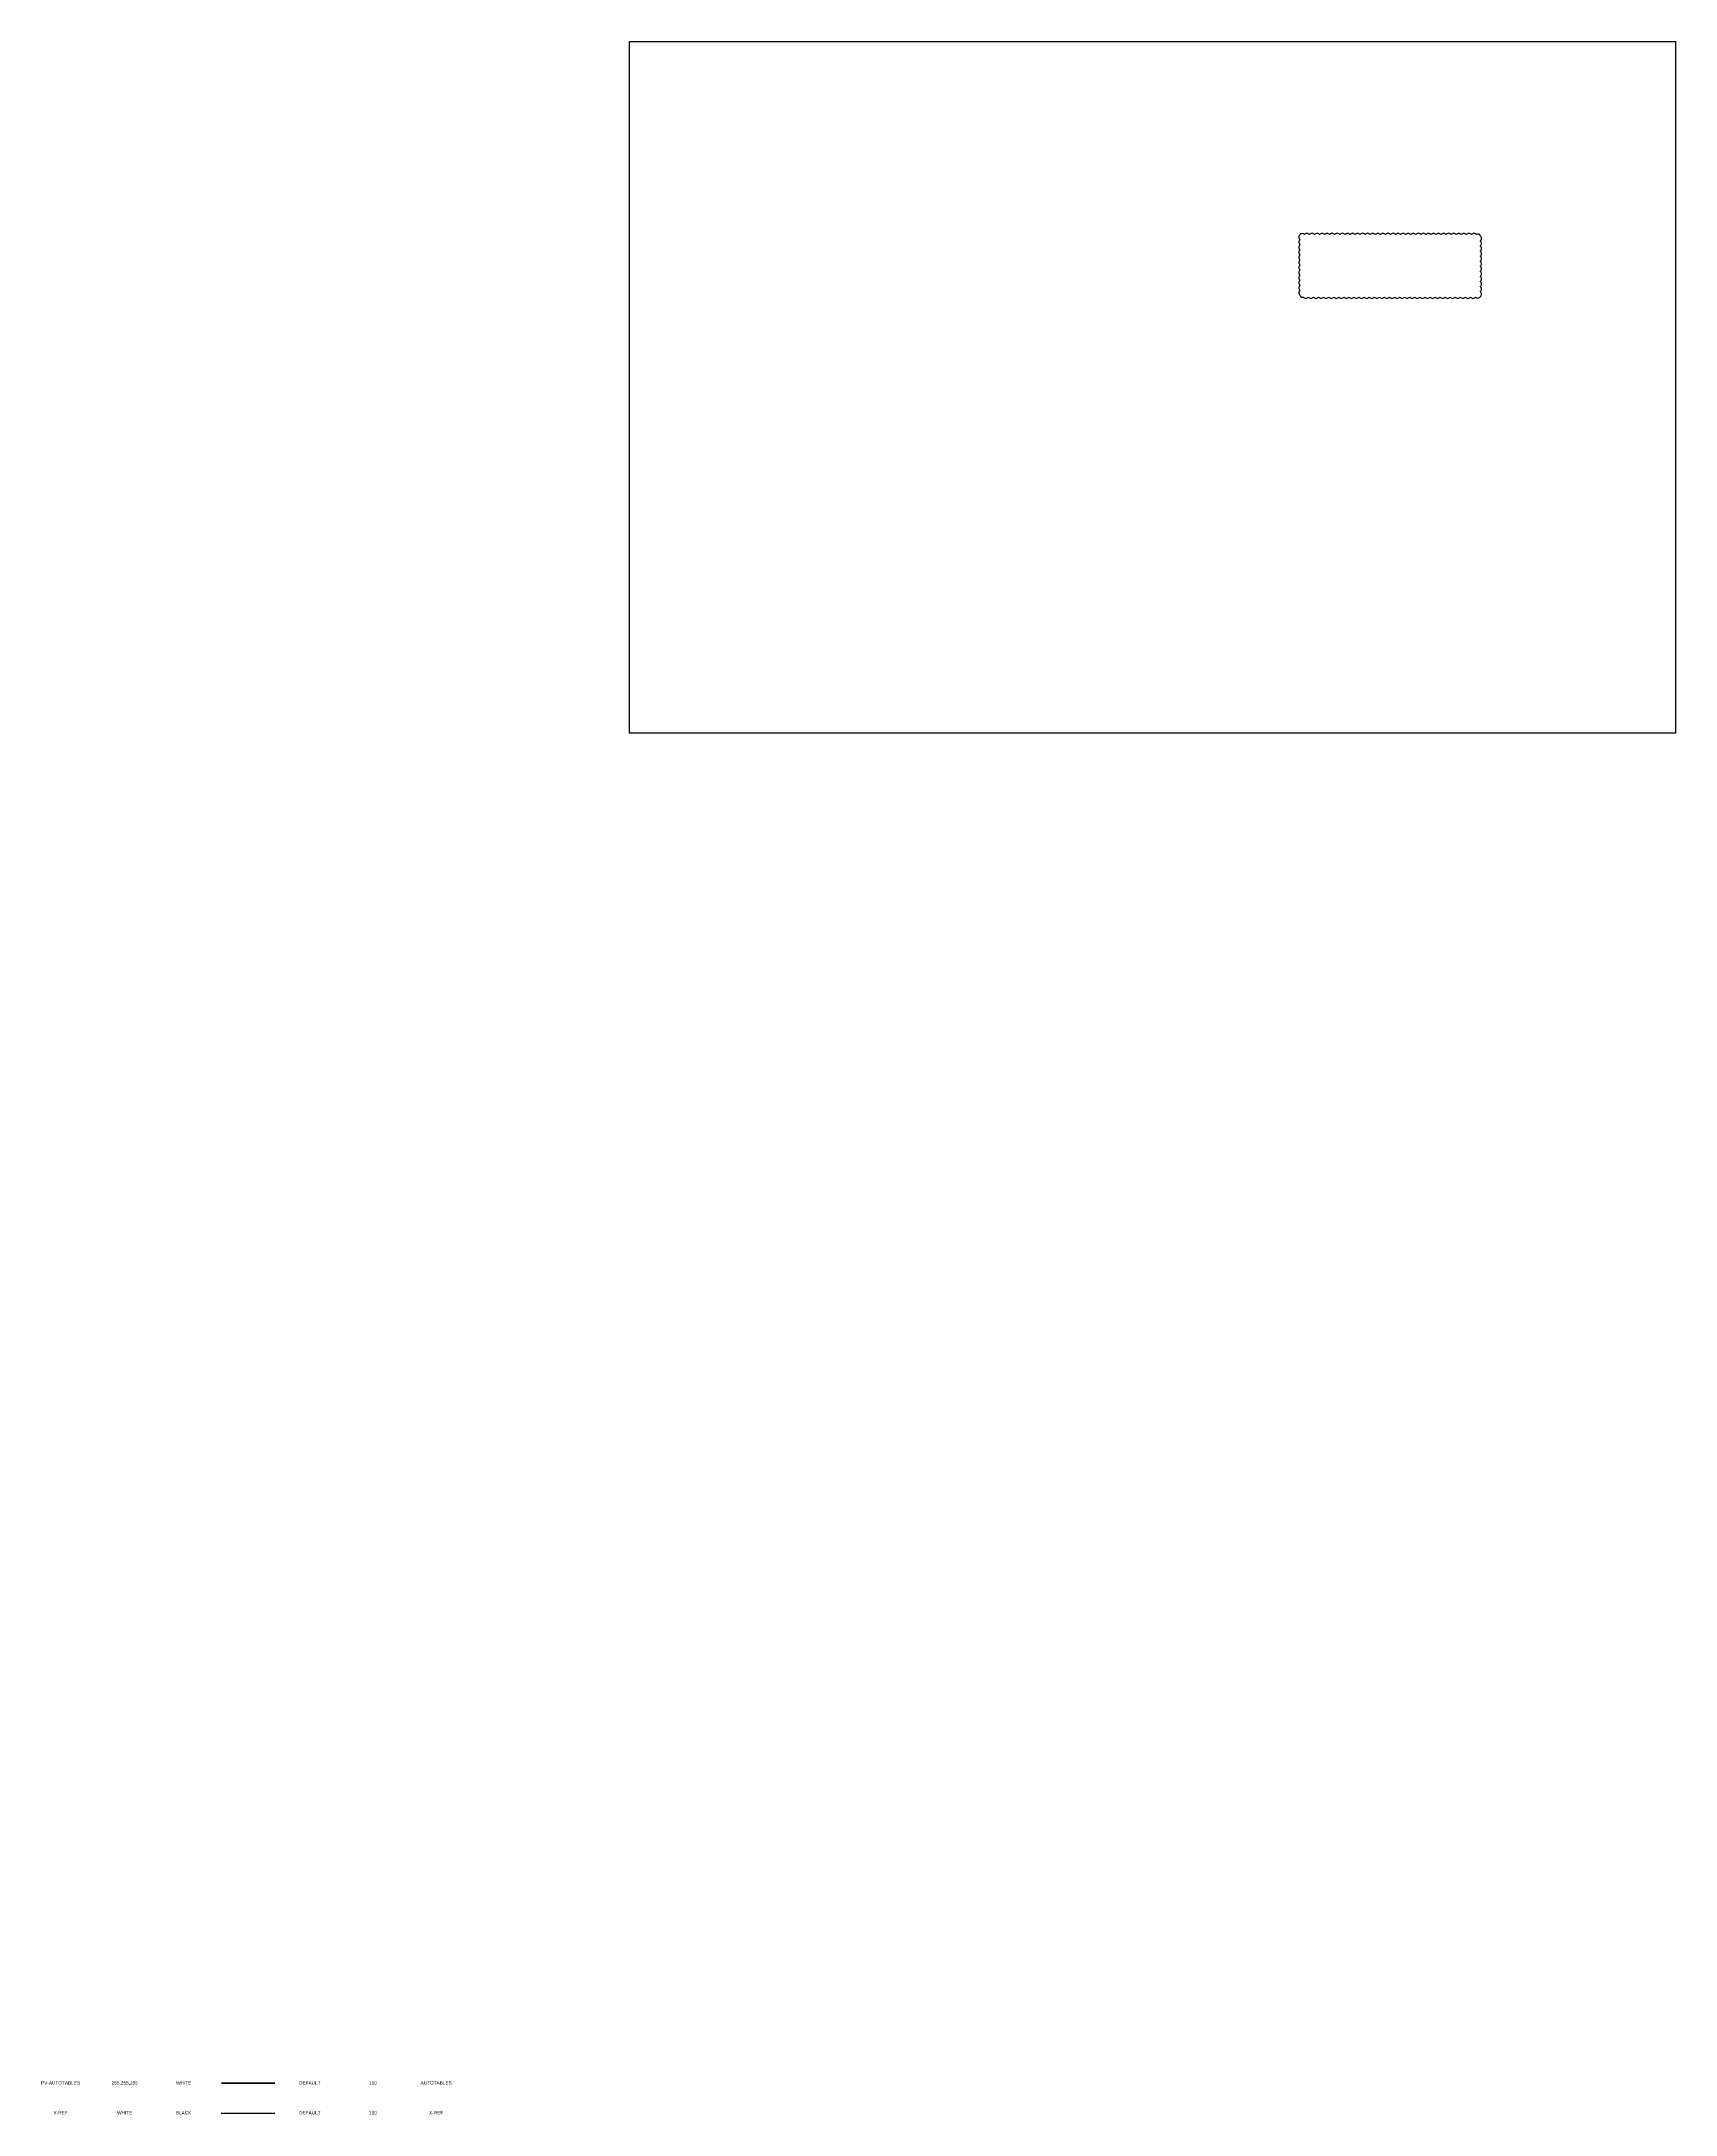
# Model space of a CAD drawing. Header units: feet. Extents: x -17.4 to 68.3, y -40.9 to 38.7.
# Drawn here: x -17.4 to 31, y -40.9 to 20.5 of the extents above; entities that cross this region are included whole.
import ezdxf
from ezdxf.enums import TextEntityAlignment as Align

# ---------------------------------------------------------------- set-up
doc = ezdxf.new("R2010")
doc.units = ezdxf.units.FT
doc.header["$MEASUREMENT"] = 0
for name, color, linetype in [('G-ANNO-REV1', 2, 'Continuous'), ('PV-AUTOTABLES', 7, 'Continuous'), ('X-REF', 7, 'Continuous')]:
    doc.layers.add(name, color=color, linetype=linetype)
doc.styles.add('NEI-A', font='arial.ttf')

msp = doc.modelspace()

# ---------------------------------------------------------------- linework, layer by layer
at = {"layer": 'Defpoints', "color": 5}
msp.add_lwpolyline([(0, 20.5), (31, 20.5), (31, 0), (0, 0)], close=True, dxfattribs=at)
at = {"layer": 'G-ANNO-REV1'}
msp.add_lwpolyline([(19.872, 14.774, 0.520567), (19.872, 14.624, 0.520567), (19.872, 14.474, 0.520567), (19.872, 14.324, 0.520567), (19.872, 14.174, 0.520567), (19.872, 14.024, 0.520567), (19.872, 13.874, 0.520567), (19.872, 13.724, 0.520567), (19.872, 13.574, 0.520567), (19.872, 13.424, 0.520567), (19.872, 13.274, 0.520567), (19.872, 13.124, 0.520567), (19.872, 12.974, 0.520567), (19.972, 12.925, 0.520567), (20.122, 12.925, 0.520567), (20.272, 12.925, 0.520567), (20.422, 12.925, 0.520567), (20.572, 12.925, 0.520567), (20.722, 12.925, 0.520567), (20.872, 12.925, 0.520567), (21.022, 12.925, 0.520567), (21.172, 12.925, 0.520567), (21.322, 12.925, 0.520567), (21.472, 12.925, 0.520567), (21.622, 12.925, 0.520567), (21.772, 12.925, 0.520567), (21.922, 12.925, 0.520567), (22.072, 12.925, 0.520567), (22.222, 12.925, 0.520567), (22.372, 12.925, 0.520567), (22.522, 12.925, 0.520567), (22.672, 12.925, 0.520567), (22.822, 12.925, 0.520567), (22.972, 12.925, 0.520567), (23.122, 12.925, 0.520567), (23.272, 12.925, 0.520567), (23.422, 12.925, 0.520567), (23.572, 12.925, 0.520567), (23.722, 12.925, 0.520567), (23.872, 12.925, 0.520567), (24.022, 12.925, 0.520567), (24.172, 12.925, 0.520567), (24.322, 12.925, 0.520567), (24.472, 12.925, 0.520567), (24.622, 12.925, 0.520567), (24.772, 12.925, 0.520567), (24.922, 12.925, 0.520567), (25.072, 12.925, 0.520567), (25.213, 12.935, 0.520567), (25.213, 13.085, 0.520567), (25.213, 13.235, 0.520567), (25.213, 13.385, 0.520567), (25.213, 13.535, 0.520567), (25.213, 13.685, 0.520567), (25.213, 13.835, 0.520567), (25.213, 13.985, 0.520567), (25.213, 14.135, 0.520567), (25.213, 14.285, 0.520567), (25.213, 14.435, 0.520567), (25.213, 14.585, 0.520567), (25.213, 14.735, 0.520567), (25.102, 14.774, 0.520567), (24.952, 14.774, 0.520567), (24.802, 14.774, 0.520567), (24.652, 14.774, 0.520567), (24.502, 14.774, 0.520567), (24.352, 14.774, 0.520567), (24.202, 14.774, 0.520567), (24.052, 14.774, 0.520567), (23.902, 14.774, 0.520567), (23.752, 14.774, 0.520567), (23.602, 14.774, 0.520567), (23.452, 14.774, 0.520567), (23.302, 14.774, 0.520567), (23.152, 14.774, 0.520567), (23.002, 14.774, 0.520567), (22.852, 14.774, 0.520567), (22.702, 14.774, 0.520567), (22.552, 14.774, 0.520567), (22.402, 14.774, 0.520567), (22.252, 14.774, 0.520567), (22.102, 14.774, 0.520567), (21.952, 14.774, 0.520567), (21.802, 14.774, 0.520567), (21.652, 14.774, 0.520567), (21.502, 14.774, 0.520567), (21.352, 14.774, 0.520567), (21.202, 14.774, 0.520567), (21.052, 14.774, 0.520567), (20.902, 14.774, 0.520567), (20.752, 14.774, 0.520567), (20.602, 14.774, 0.520567), (20.452, 14.774, 0.520567), (20.302, 14.774, 0.520567), (20.152, 14.774, 0.520567), (20.002, 14.774, 0.520567)], format="xyb", close=True, dxfattribs=at)
at = {"layer": 'PV-AUTOTABLES', "const_width": 0.05}
msp.add_lwpolyline([(-12.098, -40.019), (-10.508, -40.019)], dxfattribs=at)
at = {"layer": 'X-REF'}
msp.add_lwpolyline([(-12.098, -40.906), (-10.508, -40.906)], dxfattribs=at)

# ---------------------------------------------------------------- texts
at = {"layer": 'PV-AUTOTABLES', "style": 'NEI-A'}
for s, p in [('PV-AUTOTABLES', (-16.86, -40.01)), ('255,255,255', (-14.958, -40.01)), ('WHITE', (-13.216, -40.01)), ('DEFAULT', (-9.473, -40.01)), ('100', (-7.601, -40.01))]:
    msp.add_text(s, height=0.1, dxfattribs=at).set_placement(p, align=Align.MIDDLE_CENTER)
at = {"layer": 'PV-AUTOTABLES', "insert": (-5.73, -40.01), "char_height": 0.1, "width": 0.78558, "attachment_point": 5, "style": 'NEI-A'}
msp.add_mtext('AUTOTABLES', dxfattribs=at)
at = {"layer": 'X-REF', "style": 'NEI-A'}
for s, p in [('X-REF', (-16.86, -40.897)), ('WHITE', (-14.958, -40.897)), ('BLACK', (-13.216, -40.897)), ('DEFAULT', (-9.473, -40.897)), ('100', (-7.601, -40.897))]:
    msp.add_text(s, height=0.1, dxfattribs=at).set_placement(p, align=Align.MIDDLE_CENTER)
at = {"layer": 'X-REF', "insert": (-5.73, -40.897), "char_height": 0.1, "attachment_point": 5, "style": 'NEI-A'}
msp.add_mtext('X-REF', dxfattribs=at)

doc.saveas('drawing.dxf')
